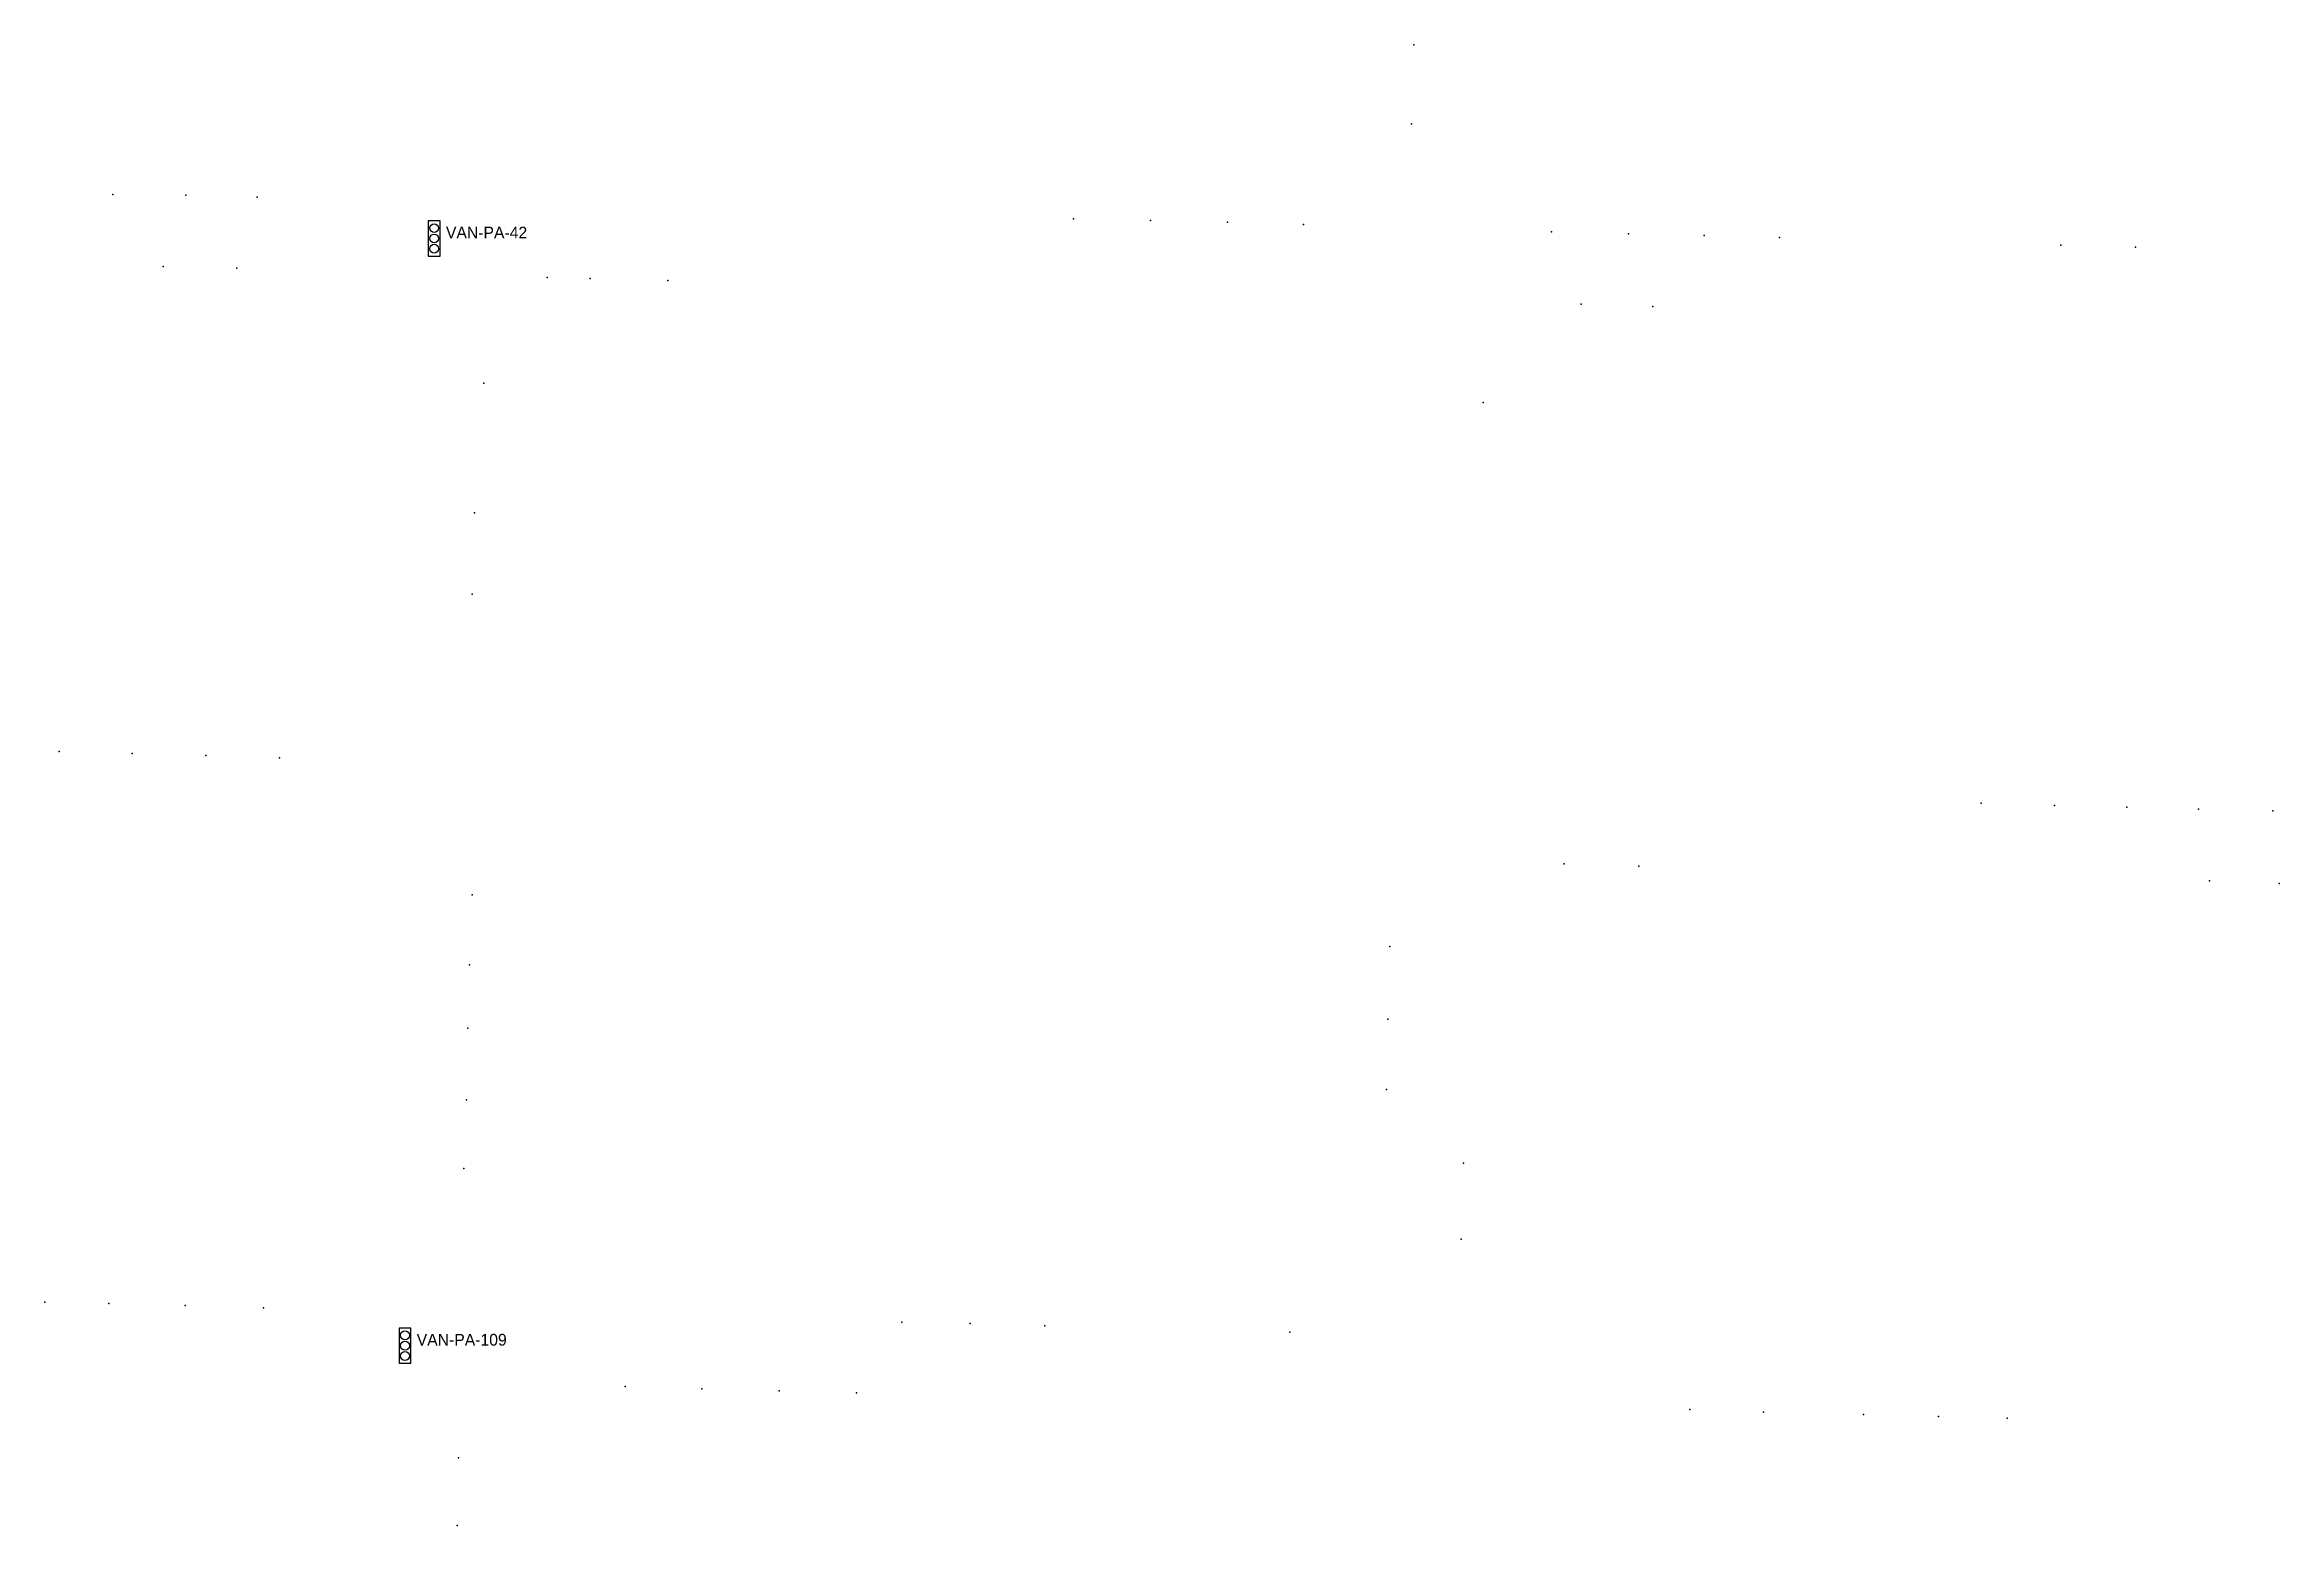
# Model space of a CAD drawing. Header units: inches. Extents: x 486474 to 494239, y 5455982 to 5460069.
# Drawn here: x 489339.1 to 489719.2, y 5456946.4 to 5457198.4 of the extents above; entities that cross this region are included whole.
import ezdxf

# ---------------------------------------------------------------- set-up
doc = ezdxf.new("R2010")
doc.units = ezdxf.units.IN
doc.header["$MEASUREMENT"] = 0
doc.layers.add('Parking Meters', color=10, linetype='Continuous')
doc.layers.add('Traffic Signals', color=10, linetype='Continuous')

msp = doc.modelspace()

# ---------------------------------------------------------------- texts
at = {"layer": 'Traffic Signals', "color": 1}
for s, p in [('VAN-PA-42', (489407.36, 5457165.4)), ('VAN-PA-109', (489402.39, 5456976.98))]:
    msp.add_text(s, height=2, dxfattribs=at).set_placement(p)

# ---------------------------------------------------------------- linework, layer by layer
at = {"layer": 'Parking Meters', "color": 7}
for p in [(489572.01, 5457198.37), (489572.01, 5457198.37), (489571.6, 5457184.91), (489571.6, 5457184.91), (489350.7, 5457172.9), (489363.11, 5457172.77), (489363.11, 5457172.77), (489375.23, 5457172.43), (489375.23, 5457172.43), (489514.11, 5457168.75), (489527.2, 5457168.43), (489527.2, 5457168.43), (489540.27, 5457168.14), (489540.27, 5457168.14), (489553.24, 5457167.76), (489553.24, 5457167.76), (489595.43, 5457166.53), (489608.5, 5457166.18), (489608.5, 5457166.18), (489621.38, 5457165.89), (489621.38, 5457165.89), (489634.16, 5457165.56), (489634.16, 5457165.56), (489682.02, 5457164.28), (489694.72, 5457163.94), (489694.72, 5457163.94), (489359.29, 5457160.65), (489359.29, 5457160.65), (489371.81, 5457160.32), (489371.81, 5457160.32), (489424.56, 5457158.77), (489431.88, 5457158.58), (489431.88, 5457158.58), (489445.1, 5457158.26), (489445.1, 5457158.26), (489600.46, 5457154.2), (489600.46, 5457154.2), (489612.63, 5457153.79), (489612.63, 5457153.79), (489413.8, 5457140.78), (489413.8, 5457140.78), (489583.8, 5457137.47), (489583.8, 5457137.47), (489412.24, 5457118.71), (489412.24, 5457118.71), (489411.8, 5457104.87), (489411.8, 5457104.87), (489341.58, 5457078.1), (489341.58, 5457078.1), (489354, 5457077.75), (489354, 5457077.75), (489366.51, 5457077.4), (489366.51, 5457077.4), (489379.07, 5457077.03), (489379.07, 5457077.03), (489668.48, 5457069.28), (489668.48, 5457069.28), (489680.95, 5457068.88), (489680.95, 5457068.88), (489693.29, 5457068.63), (489693.29, 5457068.63), (489705.48, 5457068.28), (489705.48, 5457068.28), (489718.08, 5457067.98), (489718.08, 5457067.98), (489597.55, 5457058.95), (489597.55, 5457058.95), (489610.28, 5457058.59), (489610.28, 5457058.59), (489707.35, 5457056.06), (489707.35, 5457056.06), (489719.2, 5457055.65), (489719.2, 5457055.65), (489411.8, 5457053.72), (489567.89, 5457044.92), (489567.89, 5457044.92), (489411.34, 5457041.78), (489411.34, 5457041.78), (489567.54, 5457032.53), (489567.54, 5457032.53), (489411.11, 5457031), (489411.11, 5457031), (489410.88, 5457018.83), (489410.88, 5457018.83), (489567.36, 5457020.57), (489410.42, 5457007.13), (489410.42, 5457007.13), (489580.42, 5457008.03), (489580.42, 5457008.03), (489580.04, 5456995.09), (489580.04, 5456995.09), (489339.11, 5456984.4), (489350.03, 5456984.15), (489350.03, 5456984.15), (489363.03, 5456983.82), (489363.03, 5456983.82), (489376.31, 5456983.43), (489376.31, 5456983.43), (489484.88, 5456980.99), (489496.51, 5456980.75), (489496.51, 5456980.75), (489509.22, 5456980.35), (489509.22, 5456980.35), (489550.92, 5456979.26), (489550.92, 5456979.26), (489437.82, 5456970.04), (489437.82, 5456970.04), (489450.91, 5456969.66), (489450.91, 5456969.66), (489464.06, 5456969.3), (489464.06, 5456969.3), (489477.2, 5456968.94), (489477.2, 5456968.94), (489618.93, 5456966.09), (489618.93, 5456966.09), (489631.47, 5456965.66), (489631.47, 5456965.66), (489648.47, 5456965.26), (489648.47, 5456965.26), (489661.22, 5456964.93), (489661.22, 5456964.93), (489672.9, 5456964.65), (489409.5, 5456957.88), (489409.5, 5456957.88), (489409.27, 5456946.4), (489409.27, 5456946.4)]:
    msp.add_point(p, dxfattribs=at)
at = {"layer": 'Traffic Signals', "color": 1}
for points in [[(489404.36, 5457162.4), (489406.36, 5457162.4), (489406.36, 5457168.4), (489404.36, 5457168.4)], [(489399.39, 5456973.98), (489401.39, 5456973.98), (489401.39, 5456979.98), (489399.39, 5456979.98)]]:
    msp.add_lwpolyline(points, close=True, dxfattribs=at)
for centre in [(489405.36, 5457167.15), (489405.36, 5457165.4), (489405.36, 5457163.65), (489400.39, 5456978.73), (489400.39, 5456976.98), (489400.39, 5456975.23)]:
    msp.add_circle(centre, 0.75, dxfattribs=at)

msp.set_redraw_order([(e.dxf.handle, doc.entitydb.next_handle()) for e in msp.query("TEXT MTEXT ATTDEF DIMENSION ARC_DIMENSION")])  # texts and dimensions are drawn at this point

doc.saveas('drawing.dxf')
